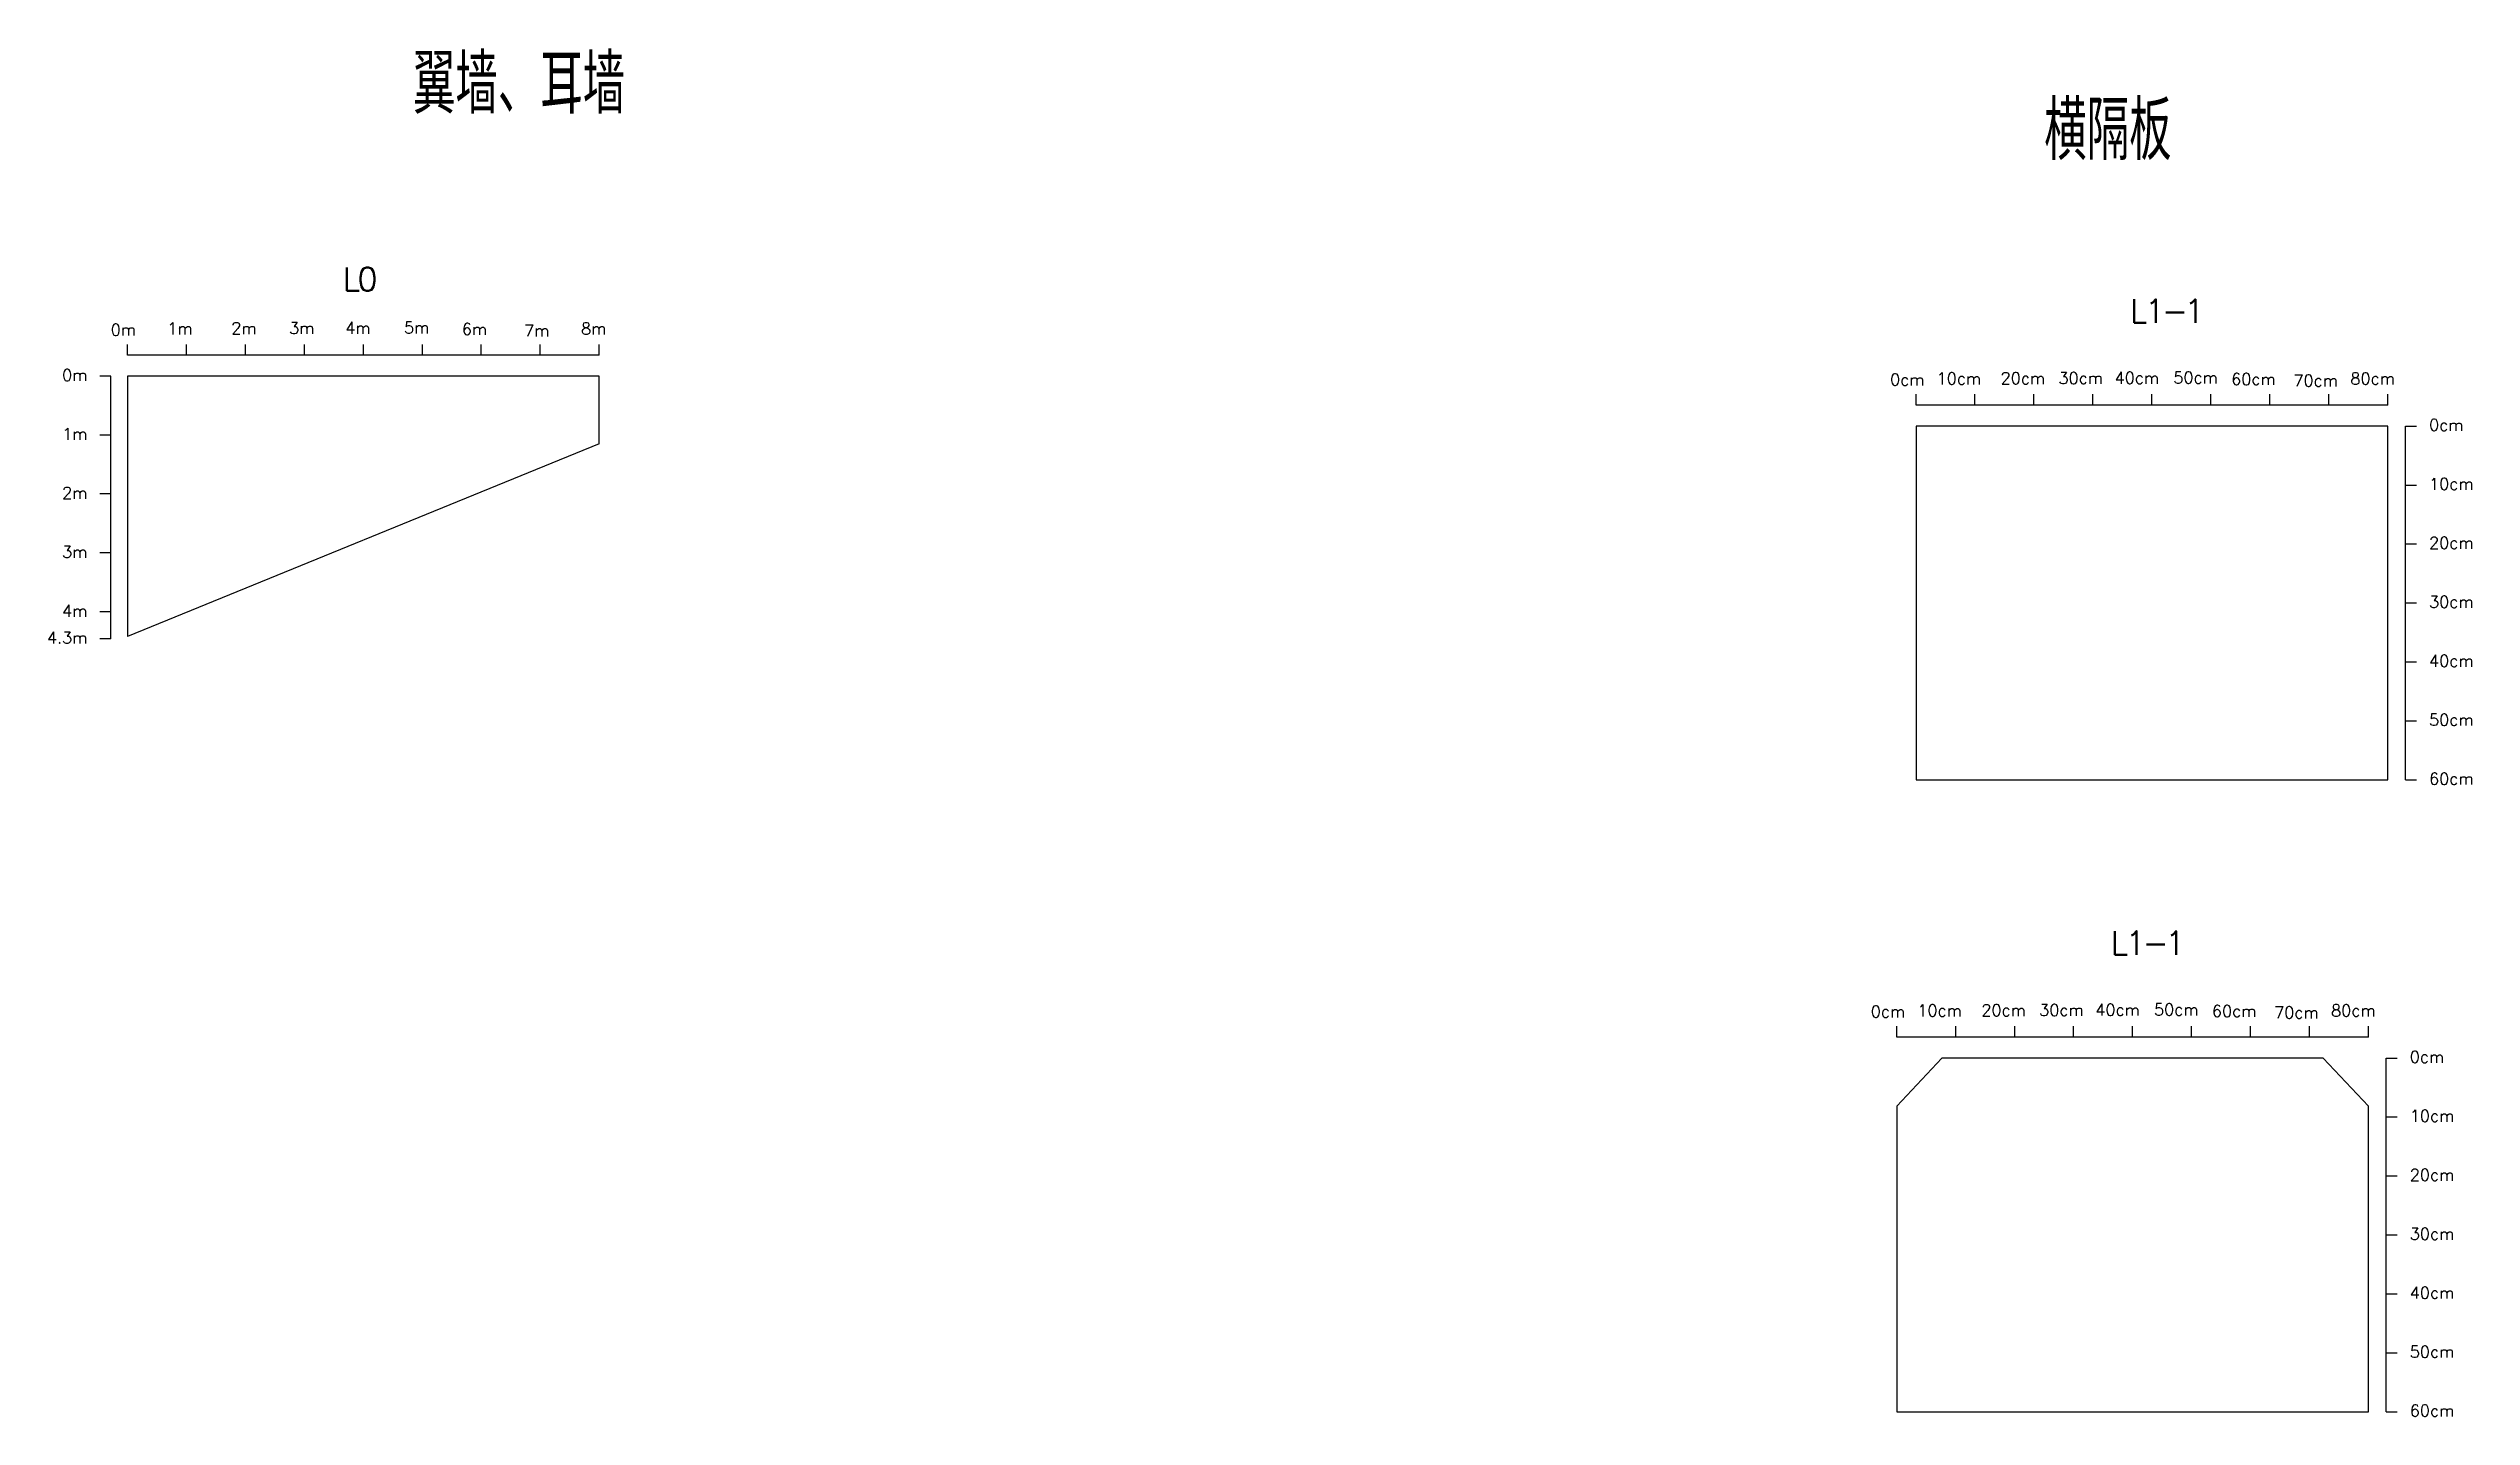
# Model space of a CAD drawing. Header units: millimetres. Extents: x -1282 to 12907, y -5521 to 1235.
# Drawn here: x 7094 to 11203, y -5232 to -2911 of the extents above; entities that cross this region are included whole.
import ezdxf

# ---------------------------------------------------------------- set-up
doc = ezdxf.new("R2010")
doc.units = ezdxf.units.MM
doc.layers.add('底图', color=7, linetype='Continuous')
doc.styles.get("Standard").update_dxf_attribs({"font": 'txt', "bigfont": 'gbcbig.shx'})

msp = doc.modelspace()

# ---------------------------------------------------------------- texts
at = {"layer": '底图'}
for s, insert, char_height, width, attachment_point in [('翼墙、耳墙', (7712.317, -2921.603), 100, 705.605, 1), ('横隔板', (10478.336, -3000.297), 100, 705.605, 1), ('{\\T0.8;L0}', (7593.491, -3282.489), 40, 90.49877, 1), ('{\\T0.8;L1-1}', (10623.989, -3336.373), 40, 90.49877, 1), ('0m', (7242.657, -3398.111), 20, 90.49877, 9), ('1m', (7338.695, -3396.2), 20, 90.49877, 9), ('2m', (7447.195, -3395.797), 20, 90.49877, 9), ('3m', (7545.311, -3395.395), 20, 90.49877, 9), ('4m', (7640.448, -3394.984), 20, 90.49877, 9), ('5m', (7740.041, -3394.581), 20, 90.49877, 9), ('6m', (7838.152, -3397.143), 20, 90.49877, 9), ('7m', (7943.69, -3399.713), 20, 90.49877, 9), ('8m', (8040.312, -3396.335), 20, 90.49877, 9), ('0m', (7160.354, -3455.01), 20, 90.49877, 3), ('0cm', (10275.306, -3482.889), 20, 90.49877, 9), ('10cm', (10371.344, -3480.978), 20, 90.49877, 9), ('20cm', (10479.845, -3480.575), 20, 90.49877, 9), ('30cm', (10577.961, -3480.173), 20, 90.49877, 9), ('40cm', (10673.098, -3479.762), 20, 90.49877, 9), ('50cm', (10772.691, -3479.359), 20, 90.49877, 9), ('60cm', (10870.801, -3481.921), 20, 90.49877, 9), ('70cm', (10976.34, -3484.491), 20, 90.49877, 9), ('80cm', (11072.962, -3481.113), 20, 90.49877, 9), ('1m', (7160.354, -3555.01), 20, 90.49877, 3), ('0cm', (11130.926, -3539.788), 20, 90.49877, 1), ('2m', (7160.354, -3655.01), 20, 90.49877, 3), ('10cm', (11130.926, -3639.788), 20, 90.49877, 1), ('3m', (7160.354, -3755.01), 20, 90.49877, 3), ('20cm', (11130.926, -3739.788), 20, 90.49877, 1), ('4m', (7160.354, -3855.01), 20, 90.49877, 3), ('30cm', (11130.926, -3839.788), 20, 90.49877, 1), ('4.3m', (7160.354, -3900.548), 20, 90.49877, 3), ('40cm', (11130.926, -3939.788), 20, 90.49877, 1), ('50cm', (11130.926, -4039.788), 20, 90.49877, 1), ('60cm', (11130.926, -4139.788), 20, 90.49877, 1), ('{\\T0.8;L1-1}', (10591.299, -4408.326), 40, 90.49877, 1), ('0cm', (10242.616, -4554.843), 20, 90.49877, 9), ('10cm', (10338.654, -4552.932), 20, 90.49877, 9), ('20cm', (10447.155, -4552.528), 20, 90.49877, 9), ('30cm', (10545.271, -4552.127), 20, 90.49877, 9), ('40cm', (10640.408, -4551.716), 20, 90.49877, 9), ('50cm', (10740.001, -4551.313), 20, 90.49877, 9), ('60cm', (10838.111, -4553.875), 20, 90.49877, 9), ('70cm', (10943.65, -4556.445), 20, 90.49877, 9), ('80cm', (11040.272, -4553.066), 20, 90.49877, 9), ('0cm', (11098.236, -4611.742), 20, 90.49877, 1), ('10cm', (11098.236, -4711.742), 20, 90.49877, 1), ('20cm', (11098.236, -4811.742), 20, 90.49877, 1), ('30cm', (11098.236, -4911.742), 20, 90.49877, 1), ('40cm', (11098.236, -5011.742), 20, 90.49877, 1), ('50cm', (11098.236, -5111.742), 20, 90.49877, 1), ('60cm', (11098.236, -5211.742), 20, 90.49877, 1)]:
    msp.add_mtext(s, dxfattribs=dict(at, insert=insert, char_height=char_height, width=width, attachment_point=attachment_point))

# ---------------------------------------------------------------- linework, layer by layer
at = {"layer": '底图'}
for p, q in [((7228.317, -3431.607), (7228.317, -3413)), ((8028.317, -3431.607), (7228.317, -3431.607)), ((7328.317, -3431.607), (7328.317, -3413)), ((7428.317, -3431.607), (7428.317, -3413)), ((7528.317, -3431.607), (7528.317, -3413)), ((7628.317, -3431.607), (7628.317, -3413)), ((7728.317, -3431.607), (7728.317, -3413)), ((7828.317, -3431.607), (7828.317, -3413)), ((7928.317, -3431.607), (7928.317, -3413)), ((8028.317, -3431.607), (8028.317, -3413)), ((7200.297, -3466.844), (7181.69, -3466.844)), ((7200.297, -3912.382), (7200.297, -3466.844)), ((7228.317, -3466.844), (7228.317, -3908.782)), ((7328.317, -3466.844), (7228.317, -3466.844)), ((7428.317, -3466.844), (7328.317, -3466.844)), ((7528.317, -3466.844), (7428.317, -3466.844)), ((7628.317, -3466.844), (7528.317, -3466.844)), ((7728.317, -3466.844), (7628.317, -3466.844)), ((7828.317, -3466.844), (7728.317, -3466.844)), ((7928.317, -3466.844), (7828.317, -3466.844)), ((8028.317, -3466.844), (7928.317, -3466.844)), ((8028.317, -3581.707), (8028.317, -3466.844)), ((10260.966, -3516.385), (10260.966, -3497.778)), ((11060.966, -3516.385), (10260.966, -3516.385)), ((10360.966, -3516.385), (10360.966, -3497.778)), ((10460.966, -3516.385), (10460.966, -3497.778)), ((10560.966, -3516.385), (10560.966, -3497.778)), ((10660.966, -3516.385), (10660.966, -3497.778)), ((10760.966, -3516.385), (10760.966, -3497.778)), ((10860.966, -3516.385), (10860.966, -3497.778)), ((10960.966, -3516.385), (10960.966, -3497.778)), ((11060.966, -3516.385), (11060.966, -3497.778)), ((7200.297, -3566.844), (7181.69, -3566.844)), ((10260.966, -3551.622), (10260.966, -4151.622)), ((10360.966, -3551.622), (10260.966, -3551.622)), ((10460.966, -3551.622), (10360.966, -3551.622)), ((10560.966, -3551.622), (10460.966, -3551.622)), ((10660.966, -3551.622), (10560.966, -3551.622)), ((10760.966, -3551.622), (10660.966, -3551.622)), ((10860.966, -3551.622), (10760.966, -3551.622)), ((10960.966, -3551.622), (10860.966, -3551.622)), ((11060.966, -3551.622), (10960.966, -3551.622)), ((11060.966, -4151.622), (11060.966, -3551.622)), ((11090.983, -4151.622), (11090.983, -3551.622)), ((11090.983, -3551.622), (11109.59, -3551.622)), ((8028.317, -3581.707), (7228.317, -3908.782)), ((11090.983, -3651.622), (11109.59, -3651.622)), ((7200.297, -3666.844), (7181.69, -3666.844)), ((7200.297, -3766.844), (7181.69, -3766.844)), ((11090.983, -3751.622), (11109.59, -3751.622)), ((11090.983, -3851.622), (11109.59, -3851.622)), ((7200.297, -3866.844), (7181.69, -3866.844)), ((7200.297, -3912.382), (7181.69, -3912.382)), ((11090.983, -3951.622), (11109.59, -3951.622)), ((11090.983, -4051.622), (11109.59, -4051.622)), ((10260.966, -4151.622), (11060.966, -4151.622)), ((11090.983, -4151.622), (11109.59, -4151.622)), ((10228.276, -4588.338), (10228.276, -4569.732)), ((11028.276, -4588.338), (10228.276, -4588.338)), ((10328.276, -4588.338), (10328.276, -4569.732)), ((10428.276, -4588.338), (10428.276, -4569.732)), ((10528.276, -4588.338), (10528.276, -4569.732)), ((10628.276, -4588.338), (10628.276, -4569.732)), ((10728.276, -4588.338), (10728.276, -4569.732)), ((10828.276, -4588.338), (10828.276, -4569.732)), ((10928.276, -4588.338), (10928.276, -4569.732)), ((11028.276, -4588.338), (11028.276, -4569.732)), ((10228.276, -4705.12), (10305.026, -4623.576)), ((10328.276, -4623.576), (10305.026, -4623.576)), ((10428.276, -4623.576), (10328.276, -4623.576)), ((10528.276, -4623.576), (10428.276, -4623.576)), ((10628.276, -4623.576), (10528.276, -4623.576)), ((10728.276, -4623.576), (10628.276, -4623.576)), ((10828.276, -4623.576), (10728.276, -4623.576)), ((10928.276, -4623.576), (10828.276, -4623.576)), ((10951.527, -4623.576), (10928.276, -4623.576)), ((11028.276, -4705.12), (10951.527, -4623.576)), ((11058.293, -5223.576), (11058.293, -4623.576)), ((11058.293, -4623.576), (11076.9, -4623.576)), ((10228.276, -4705.12), (10228.276, -5223.576)), ((11028.276, -5223.576), (11028.276, -4705.12)), ((11058.293, -4723.576), (11076.9, -4723.576)), ((11058.293, -4823.576), (11076.9, -4823.576)), ((11058.293, -4923.576), (11076.9, -4923.576)), ((11058.293, -5023.576), (11076.9, -5023.576)), ((11058.293, -5123.576), (11076.9, -5123.576)), ((10228.276, -5223.576), (11028.276, -5223.576)), ((11058.293, -5223.576), (11076.9, -5223.576))]:
    msp.add_line(p, q, dxfattribs=at)

msp.set_redraw_order([(e.dxf.handle, doc.entitydb.next_handle()) for e in msp.query("TEXT MTEXT ATTDEF DIMENSION ARC_DIMENSION")])  # texts and dimensions are drawn at this point

doc.saveas('drawing.dxf')
